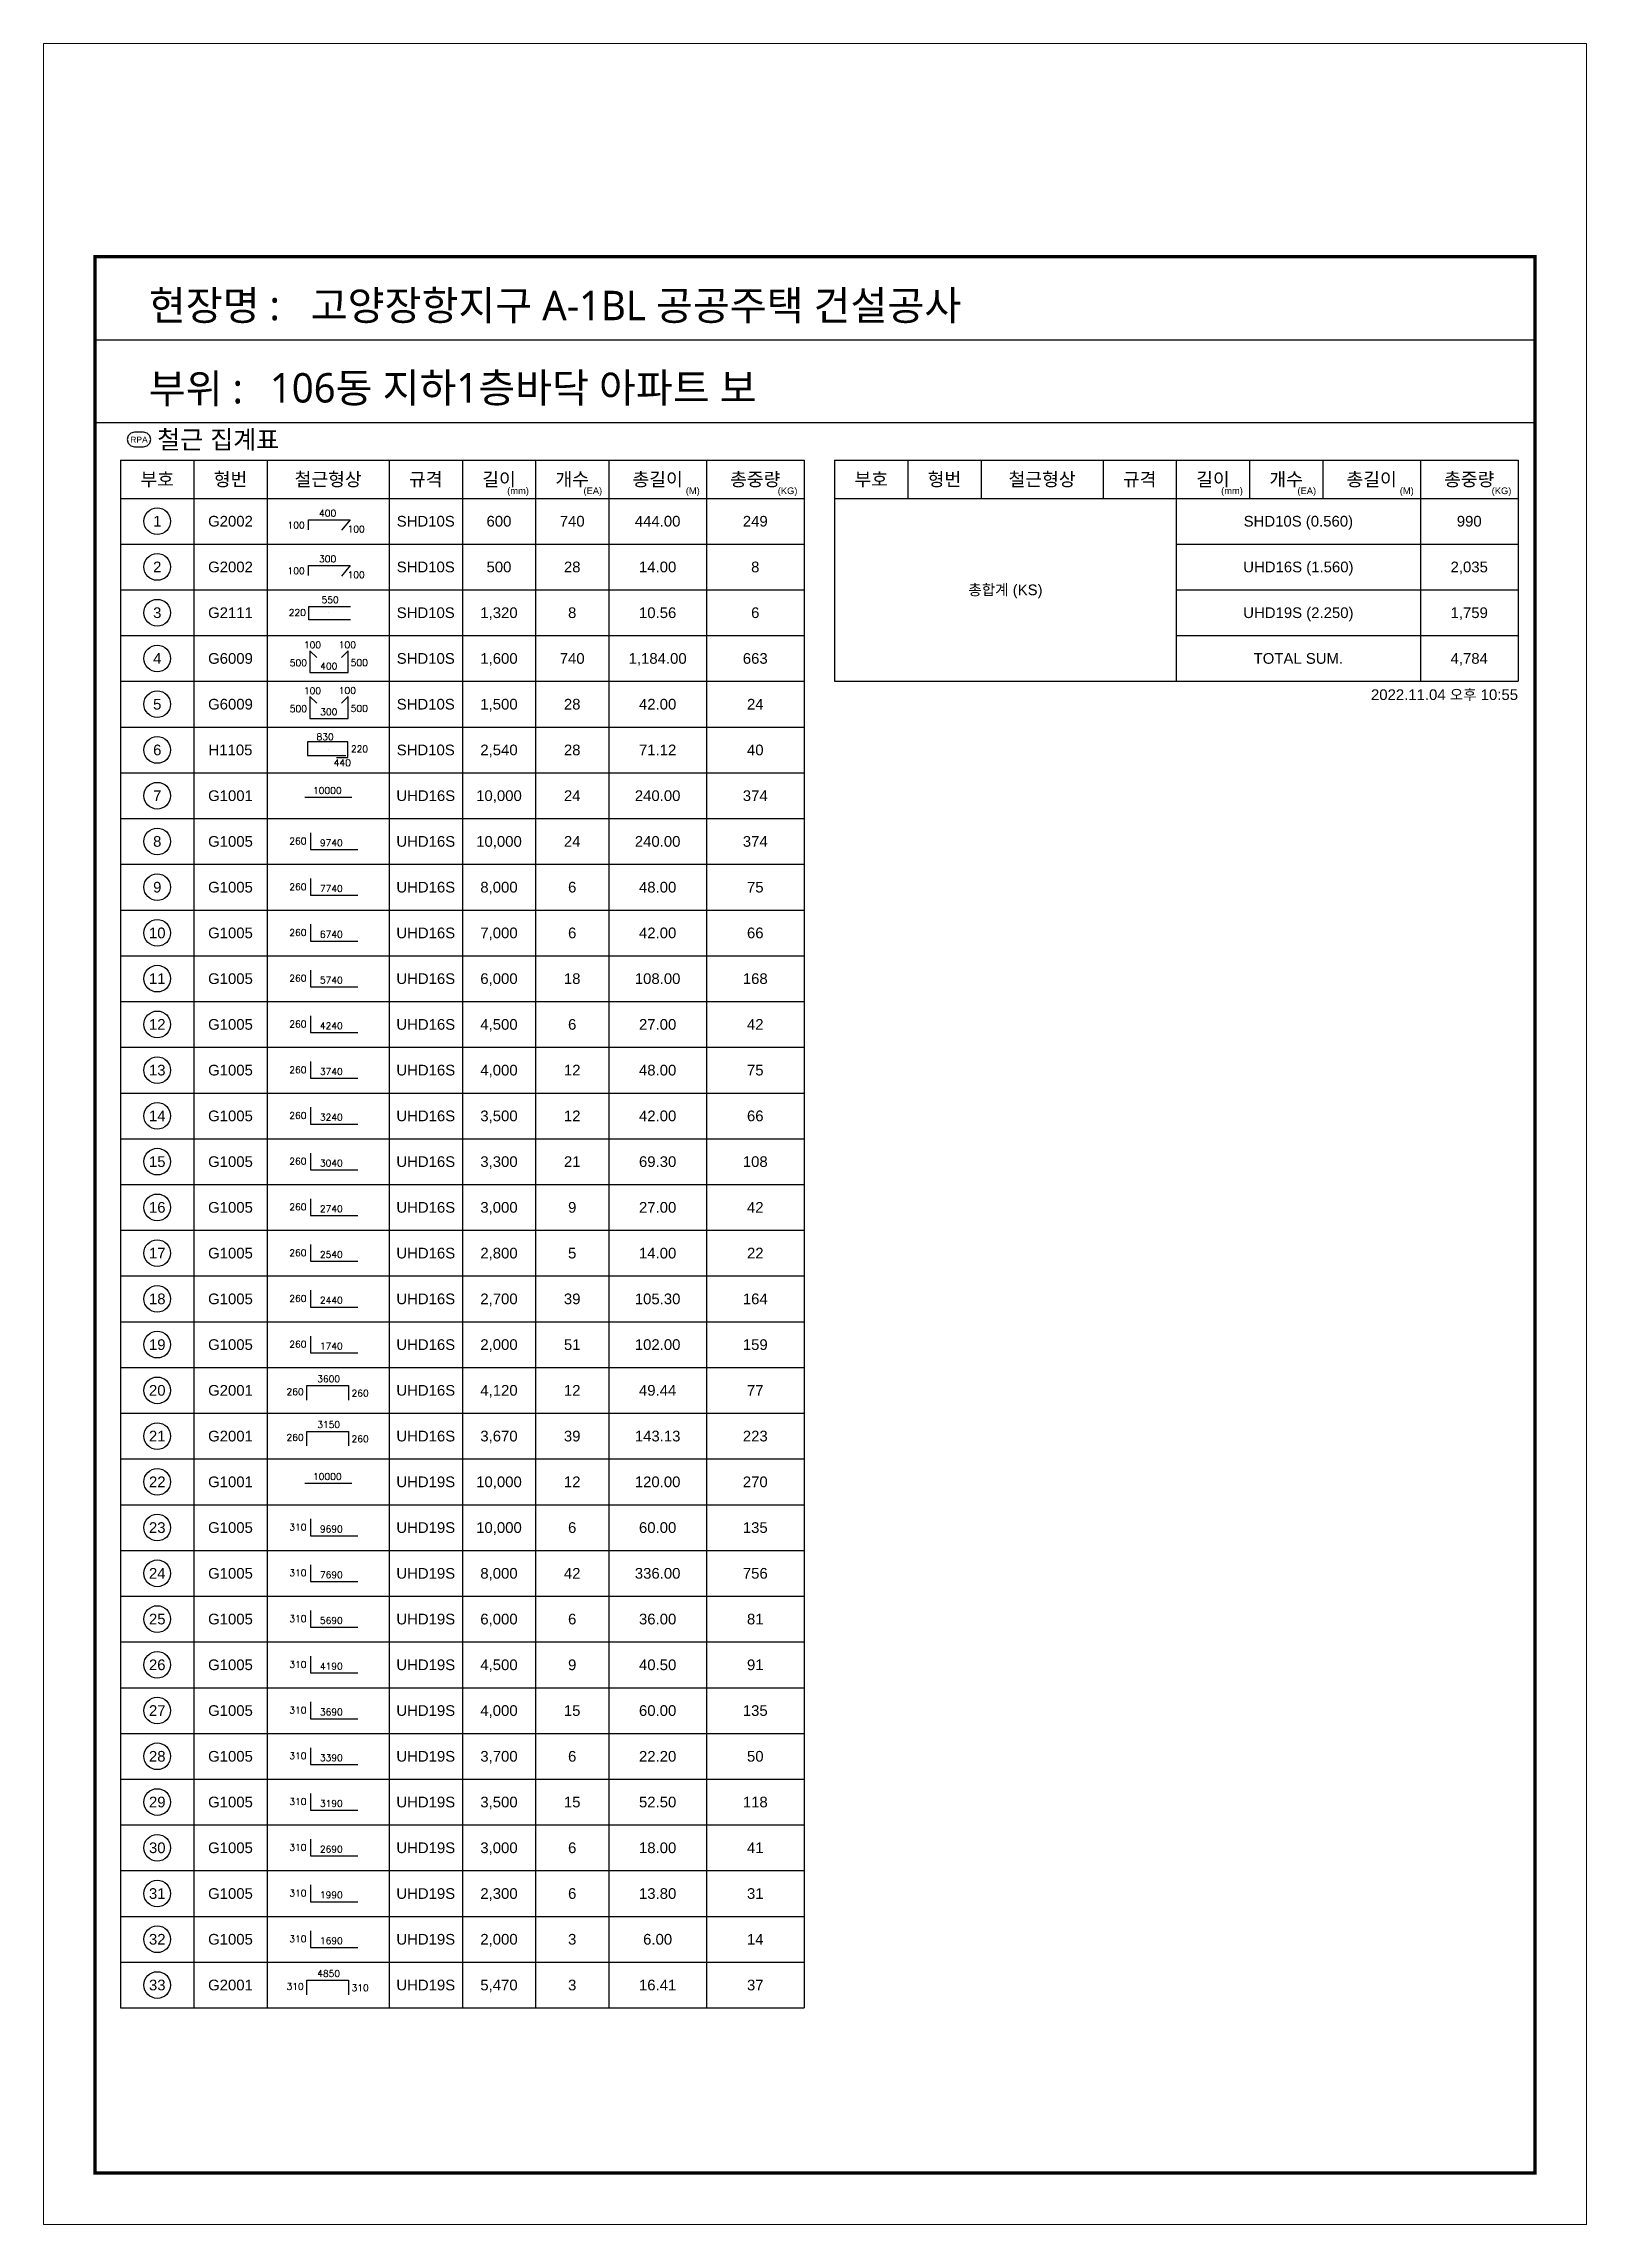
# Model space of a CAD drawing. Header units: millimetres. Extents: x 350420 to 672135, y -312840 to -44390.
# Drawn here: x 655805 to 672135, y -131783 to -108688 of the extents above; entities that cross this region are included whole.
import ezdxf
from ezdxf.enums import TextEntityAlignment as Align

# ---------------------------------------------------------------- set-up
doc = ezdxf.new("R2010")
doc.units = ezdxf.units.MM
doc.header["$LTSCALE"] = 65
for name, color, linetype in [('AMAC-TITLE', 7, 'Continuous'), ('FORM-L', 7, 'Continuous'), ('RP_DIM', 7, 'Continuous'), ('RP_TAG', 7, 'Continuous'), ('SHOPLINE', 7, 'Continuous'), ('XDIM', 7, 'Continuous')]:
    doc.layers.add(name, color=color, linetype=linetype)
doc.layers.add('TEXT', color=3, linetype='Continuous', lineweight=9)
doc.styles.add('RPWK1', font='arial.ttf', dxfattribs={"bigfont": 'whgtxt.shx'})
doc.styles.add('RPWK2', font='romans.shx', dxfattribs={"bigfont": 'whgtxt.shx'})
doc.styles.add('XRebar2', font='Romans.shx')
doc.styles.add('돋움', font='malgun.ttf')

msp = doc.modelspace()

# ---------------------------------------------------------------- texts
at = {"layer": 'AMAC-TITLE', "color": 2, "linetype": 'Continuous', "style": '돋움'}
msp.add_text('106동 지하1층바닥 아파트 보', height=311.415, dxfattribs=at).set_placement((658199.6, -112489))
at = {"layer": 'RP_DIM', "color": 7, "linetype": 'Continuous', "ltscale": 100, "style": 'RPWK1'}
for s, height, p in [('RPA', 64.59, (656813.8, -112882)), ('부호', 141.29, (657007.5, -113301.8)), ('형번', 141.29, (657782.6, -113301.8)), ('철근형상', 141.29, (658816.1, -113301.8)), ('규격', 141.29, (659849.6, -113301.8)), ('길이', 141.29, (660624.7, -113301.8)), ('개수', 141.29, (661399.7, -113301.8)), ('총길이', 141.29, (662304, -113301.8)), ('총중량', 141.29, (663337.5, -113301.8)), ('부호', 141.29, (664564.7, -113301.8)), ('형번', 141.29, (665339.8, -113301.8)), ('철근형상', 141.29, (666373.3, -113301.8)), ('규격', 141.29, (667406.7, -113301.8)), ('길이', 141.29, (668181.8, -113301.8)), ('개수', 141.29, (668956.9, -113301.8)), ('총길이', 141.29, (669861.2, -113301.8)), ('총중량', 141.29, (670894.6, -113301.8)), ('1', 113, (657007.5, -113745.9)), ('G2002', 113.03, (657782.6, -113745.9)), ('SHD10S', 113.03, (659849.6, -113745.9)), ('600', 113.03, (660624.7, -113745.9)), ('740', 113.03, (661399.7, -113745.9)), ('444.00', 113.03, (662304, -113745.9)), ('249', 113.03, (663337.5, -113745.9)), ('SHD10S (0.560)', 113.034, (669086.1, -113745.9)), ('990', 113.03, (670894.6, -113745.9)), ('2', 113, (657007.5, -114230.3)), ('G2002', 113.03, (657782.6, -114230.3)), ('SHD10S', 113.03, (659849.6, -114230.3)), ('500', 113.03, (660624.7, -114230.3)), ('28', 113.03, (661399.7, -114230.3)), ('14.00', 113.03, (662304, -114230.3)), ('8', 113, (663337.5, -114230.3)), ('UHD16S (1.560)', 113.034, (669086.1, -114230.3)), ('2,035', 113.03, (670894.6, -114230.3)), ('총합계 (KS)', 113.03, (665985.7, -114472.6)), ('3', 113, (657007.5, -114714.8)), ('G2111', 113.03, (657782.6, -114714.8)), ('SHD10S', 113.03, (659849.6, -114714.8)), ('1,320', 113.03, (660624.7, -114714.8)), ('8', 113, (661399.7, -114714.8)), ('10.56', 113.03, (662304, -114714.8)), ('6', 113, (663337.5, -114714.8)), ('UHD19S (2.250)', 113.034, (669086.1, -114714.8)), ('1,759', 113.03, (670894.6, -114714.8)), ('4', 113, (657007.5, -115199.2)), ('G6009', 113.03, (657782.6, -115199.2)), ('SHD10S', 113.03, (659849.6, -115199.2)), ('1,600', 113.03, (660624.7, -115199.2)), ('740', 113.03, (661399.7, -115199.2)), ('1,184.00', 113.03, (662304, -115199.2)), ('663', 113.03, (663337.5, -115199.2)), ('TOTAL SUM.', 113.03, (669086.1, -115199.2)), ('4,784', 113.03, (670894.6, -115199.2)), ('5', 113, (657007.5, -115683.6)), ('G6009', 113.03, (657782.6, -115683.6)), ('SHD10S', 113.03, (659849.6, -115683.6)), ('1,500', 113.03, (660624.7, -115683.6)), ('28', 113.03, (661399.7, -115683.6)), ('42.00', 113.03, (662304, -115683.6)), ('24', 113.03, (663337.5, -115683.6)), ('6', 113, (657007.5, -116168.1)), ('H1105', 113.03, (657782.6, -116168.1)), ('SHD10S', 113.03, (659849.6, -116168.1)), ('2,540', 113.03, (660624.7, -116168.1)), ('28', 113.03, (661399.7, -116168.1)), ('71.12', 113.03, (662304, -116168.1)), ('40', 113.03, (663337.5, -116168.1)), ('7', 113, (657007.5, -116652.5)), ('G1001', 113.03, (657782.6, -116652.5)), ('UHD16S', 113.03, (659849.6, -116652.5)), ('10,000', 113.03, (660624.7, -116652.5)), ('24', 113.03, (661399.7, -116652.5)), ('240.00', 113.03, (662304, -116652.5)), ('374', 113.03, (663337.5, -116652.5)), ('8', 113, (657007.5, -117136.9)), ('G1005', 113.03, (657782.6, -117136.9)), ('UHD16S', 113.03, (659849.6, -117136.9)), ('10,000', 113.03, (660624.7, -117136.9)), ('24', 113.03, (661399.7, -117136.9)), ('240.00', 113.03, (662304, -117136.9)), ('374', 113.03, (663337.5, -117136.9)), ('9', 113, (657007.5, -117621.4)), ('G1005', 113.03, (657782.6, -117621.4)), ('UHD16S', 113.03, (659849.6, -117621.4)), ('8,000', 113.03, (660624.7, -117621.4)), ('6', 113, (661399.7, -117621.4)), ('48.00', 113.03, (662304, -117621.4)), ('75', 113.03, (663337.5, -117621.4)), ('10', 113.03, (657007.5, -118105.8)), ('G1005', 113.03, (657782.6, -118105.8)), ('UHD16S', 113.03, (659849.6, -118105.8)), ('7,000', 113.03, (660624.7, -118105.8)), ('6', 113, (661399.7, -118105.8)), ('42.00', 113.03, (662304, -118105.8)), ('66', 113.03, (663337.5, -118105.8)), ('11', 113.03, (657007.5, -118590.2)), ('G1005', 113.03, (657782.6, -118590.2)), ('UHD16S', 113.03, (659849.6, -118590.2)), ('6,000', 113.03, (660624.7, -118590.2)), ('18', 113.03, (661399.7, -118590.2)), ('108.00', 113.03, (662304, -118590.2)), ('168', 113.03, (663337.5, -118590.2)), ('12', 113.03, (657007.5, -119074.7)), ('G1005', 113.03, (657782.6, -119074.7)), ('UHD16S', 113.03, (659849.6, -119074.7)), ('4,500', 113.03, (660624.7, -119074.7)), ('6', 113, (661399.7, -119074.7)), ('27.00', 113.03, (662304, -119074.7)), ('42', 113.03, (663337.5, -119074.7)), ('13', 113.03, (657007.5, -119559.1)), ('G1005', 113.03, (657782.6, -119559.1)), ('UHD16S', 113.03, (659849.6, -119559.1)), ('4,000', 113.03, (660624.7, -119559.1)), ('12', 113.03, (661399.7, -119559.1)), ('48.00', 113.03, (662304, -119559.1)), ('75', 113.03, (663337.5, -119559.1)), ('14', 113.03, (657007.5, -120043.5)), ('G1005', 113.03, (657782.6, -120043.5)), ('UHD16S', 113.03, (659849.6, -120043.5)), ('3,500', 113.03, (660624.7, -120043.5)), ('12', 113.03, (661399.7, -120043.5)), ('42.00', 113.03, (662304, -120043.5)), ('66', 113.03, (663337.5, -120043.5)), ('15', 113.03, (657007.5, -120528)), ('G1005', 113.03, (657782.6, -120528)), ('UHD16S', 113.03, (659849.6, -120528)), ('3,300', 113.03, (660624.7, -120528)), ('21', 113.03, (661399.7, -120528)), ('69.30', 113.03, (662304, -120528)), ('108', 113.03, (663337.5, -120528)), ('16', 113.03, (657007.5, -121012.4)), ('G1005', 113.03, (657782.6, -121012.4)), ('UHD16S', 113.03, (659849.6, -121012.4)), ('3,000', 113.03, (660624.7, -121012.4)), ('9', 113, (661399.7, -121012.4)), ('27.00', 113.03, (662304, -121012.4)), ('42', 113.03, (663337.5, -121012.4)), ('17', 113.03, (657007.5, -121496.8)), ('G1005', 113.03, (657782.6, -121496.8)), ('UHD16S', 113.03, (659849.6, -121496.8)), ('2,800', 113.03, (660624.7, -121496.8)), ('5', 113, (661399.7, -121496.8)), ('14.00', 113.03, (662304, -121496.8)), ('22', 113.03, (663337.5, -121496.8)), ('18', 113.03, (657007.5, -121981.3)), ('G1005', 113.03, (657782.6, -121981.3)), ('UHD16S', 113.03, (659849.6, -121981.3)), ('2,700', 113.03, (660624.7, -121981.3)), ('39', 113.03, (661399.7, -121981.3)), ('105.30', 113.03, (662304, -121981.3)), ('164', 113.03, (663337.5, -121981.3)), ('19', 113.03, (657007.5, -122465.7)), ('G1005', 113.03, (657782.6, -122465.7)), ('UHD16S', 113.03, (659849.6, -122465.7)), ('2,000', 113.03, (660624.7, -122465.7)), ('51', 113.03, (661399.7, -122465.7)), ('102.00', 113.03, (662304, -122465.7)), ('159', 113.03, (663337.5, -122465.7)), ('20', 113.03, (657007.5, -122950.1)), ('G2001', 113.03, (657782.6, -122950.1)), ('UHD16S', 113.03, (659849.6, -122950.1)), ('4,120', 113.03, (660624.7, -122950.1)), ('12', 113.03, (661399.7, -122950.1)), ('49.44', 113.03, (662304, -122950.1)), ('77', 113.03, (663337.5, -122950.1)), ('21', 113.03, (657007.5, -123434.6)), ('G2001', 113.03, (657782.6, -123434.6)), ('UHD16S', 113.03, (659849.6, -123434.6)), ('3,670', 113.03, (660624.7, -123434.6)), ('39', 113.03, (661399.7, -123434.6)), ('143.13', 113.03, (662304, -123434.6)), ('223', 113.03, (663337.5, -123434.6)), ('22', 113.03, (657007.5, -123919)), ('G1001', 113.03, (657782.6, -123919)), ('UHD19S', 113.03, (659849.6, -123919)), ('10,000', 113.03, (660624.7, -123919)), ('12', 113.03, (661399.7, -123919)), ('120.00', 113.03, (662304, -123919)), ('270', 113.03, (663337.5, -123919)), ('23', 113.03, (657007.5, -124403.4)), ('G1005', 113.03, (657782.6, -124403.4)), ('UHD19S', 113.03, (659849.6, -124403.4)), ('10,000', 113.03, (660624.7, -124403.4)), ('6', 113, (661399.7, -124403.4)), ('60.00', 113.03, (662304, -124403.4)), ('135', 113.03, (663337.5, -124403.4)), ('24', 113.03, (657007.5, -124887.9)), ('G1005', 113.03, (657782.6, -124887.9)), ('UHD19S', 113.03, (659849.6, -124887.9)), ('8,000', 113.03, (660624.7, -124887.9)), ('42', 113.03, (661399.7, -124887.9)), ('336.00', 113.03, (662304, -124887.9)), ('756', 113.03, (663337.5, -124887.9)), ('25', 113.03, (657007.5, -125372.3)), ('G1005', 113.03, (657782.6, -125372.3)), ('UHD19S', 113.03, (659849.6, -125372.3)), ('6,000', 113.03, (660624.7, -125372.3)), ('6', 113, (661399.7, -125372.3)), ('36.00', 113.03, (662304, -125372.3)), ('81', 113.03, (663337.5, -125372.3)), ('26', 113.03, (657007.5, -125856.7)), ('G1005', 113.03, (657782.6, -125856.7)), ('UHD19S', 113.03, (659849.6, -125856.7)), ('4,500', 113.03, (660624.7, -125856.7)), ('9', 113, (661399.7, -125856.7)), ('40.50', 113.03, (662304, -125856.7)), ('91', 113.03, (663337.5, -125856.7)), ('27', 113.03, (657007.5, -126341.2)), ('G1005', 113.03, (657782.6, -126341.2)), ('UHD19S', 113.03, (659849.6, -126341.2)), ('4,000', 113.03, (660624.7, -126341.2)), ('15', 113.03, (661399.7, -126341.2)), ('60.00', 113.03, (662304, -126341.2)), ('135', 113.03, (663337.5, -126341.2)), ('28', 113.03, (657007.5, -126825.6)), ('G1005', 113.03, (657782.6, -126825.6)), ('UHD19S', 113.03, (659849.6, -126825.6)), ('3,700', 113.03, (660624.7, -126825.6)), ('6', 113, (661399.7, -126825.6)), ('22.20', 113.03, (662304, -126825.6)), ('50', 113.03, (663337.5, -126825.6)), ('29', 113.03, (657007.5, -127310)), ('G1005', 113.03, (657782.6, -127310)), ('UHD19S', 113.03, (659849.6, -127310)), ('3,500', 113.03, (660624.7, -127310)), ('52.50', 113.03, (662304, -127310)), ('118', 113.03, (663337.5, -127310)), ('15', 113.03, (661399.7, -127310)), ('30', 113.03, (657007.5, -127794.5)), ('G1005', 113.03, (657782.6, -127794.5)), ('UHD19S', 113.03, (659849.6, -127794.5)), ('3,000', 113.03, (660624.7, -127794.5)), ('6', 113, (661399.7, -127794.5)), ('18.00', 113.03, (662304, -127794.5)), ('41', 113.03, (663337.5, -127794.5)), ('31', 113.03, (657007.5, -128278.9)), ('G1005', 113.03, (657782.6, -128278.9)), ('UHD19S', 113.03, (659849.6, -128278.9)), ('2,300', 113.03, (660624.7, -128278.9)), ('6', 113, (661399.7, -128278.9)), ('13.80', 113.03, (662304, -128278.9)), ('31', 113.03, (663337.5, -128278.9)), ('32', 113.03, (657007.5, -128763.3)), ('G1005', 113.03, (657782.6, -128763.3)), ('UHD19S', 113.03, (659849.6, -128763.3)), ('2,000', 113.03, (660624.7, -128763.3)), ('3', 113, (661399.7, -128763.3)), ('6.00', 113.03, (662304, -128763.3)), ('14', 113.03, (663337.5, -128763.3)), ('33', 113.03, (657007.5, -129247.8)), ('G2001', 113.03, (657782.6, -129247.8)), ('UHD19S', 113.03, (659849.6, -129247.8)), ('5,470', 113.03, (660624.7, -129247.8)), ('3', 113, (661399.7, -129247.8)), ('16.41', 113.03, (662304, -129247.8)), ('37', 113.03, (663337.5, -129247.8))]:
    msp.add_text(s, height=height, dxfattribs=at).set_placement(p, align=Align.MIDDLE_CENTER)
msp.add_text('철근 집계표', height=193.77, dxfattribs=at).set_placement((657007.5, -112882), align=Align.MIDDLE_LEFT)
for s, p in [('(mm)', (660941.6, -113480.1)), ('(EA)', (661716.6, -113480.1)), ('(M)', (662750.1, -113480.1)), ('(KG)', (663783.6, -113480.1)), ('(mm)', (668498.7, -113480.1)), ('(EA)', (669273.8, -113480.1)), ('(M)', (670307.3, -113480.1)), ('(KG)', (671340.7, -113480.1))]:
    msp.add_text(s, height=70.65, dxfattribs=at).set_placement(p, align=Align.BOTTOM_RIGHT)
msp.add_text('2022.11.04 오후 10:55', height=113.034, dxfattribs=at).set_placement((671411.4, -115526.2), align=Align.TOP_RIGHT)

# ---------------------------------------------------------------- blocks, each defined once
blk = doc.blocks.new('zsdfhetshts')
blk.add_lwpolyline([(0, 0), (15120, 0), (15120, 21384), (0, 21384)], close=True)
at = {"layer": 'FORM-L', "const_width": 32.6}
blk.add_lwpolyline([(504, 504), (14616, 504), (14616, 19296), (504, 19296)], close=True, dxfattribs=at)
at = {"layer": 'SHOPLINE'}
blk.add_line((504, 18480), (14625, 18480), dxfattribs=at)
blk.add_lwpolyline([(504, 19296), (14616, 19296), (14616, 17664), (504, 17664)], close=True, dxfattribs=at)
at = {"layer": 'AMAC-TITLE', "color": 3, "linetype": 'Continuous', "style": '돋움'}
for s, height, p in [('현장명 :', 288.3, (1031, 18672)), ('고양장항지구 A-1BL 공공주택 건설공사', 288.35, (2618, 18672)), ('부위 :', 288.3, (1031, 17857))]:
    blk.add_text(s, height=height, dxfattribs=at).set_placement(p)
blk = doc.blocks.new('DHS_G2002')
at = {"layer": 'XDIM', "color": 1, "linetype": 'Continuous', "ltscale": 2.36367e-317}
blk.add_lwpolyline([(-645, -285), (-645, 48), (720, 48), (438, -297)], dxfattribs=at)
at = {"layer": 'XDIM', "color": 3, "linetype": 'Continuous', "ltscale": 2.36367e-317, "style": 'XRebar2'}
blk.add_attdef('B', text='', height=219, dxfattribs=at).set_placement((-15, 87), align=Align.BOTTOM_CENTER)
blk.add_attdef('A', text='', height=219, dxfattribs=at).set_placement((-768, -129), align=Align.MIDDLE_RIGHT)
blk.add_attdef('C', text='', height=219, dxfattribs=at).set_placement((636, -147), align=Align.TOP_LEFT)
blk = doc.blocks.new('DHS_G2111')
at = {"layer": 'RP_TAG', "color": 0, "linetype": 'Continuous', "ltscale": 100}
blk.add_lwpolyline([(738.2862, -230.0696), (-633.6138, -230.0696), (-633.6138, 208.2304), (738.2862, 208.2304)], dxfattribs=at)
at = {"layer": 'RP_TAG', "color": 0, "linetype": 'Continuous', "ltscale": 100, "style": 'RPWK2'}
for tag, height, p in [('B', 218.75, (-728.1138, 3.0304)), ('C', 0.1, (0, 0))]:
    blk.add_attdef(tag, text='', height=height, dxfattribs=at).set_placement(p, align=Align.MIDDLE_RIGHT)
blk.add_attdef('A', text='', height=218.75, dxfattribs=at).set_placement((65.9862, 245.4304), align=Align.BOTTOM_CENTER)
blk = doc.blocks.new('DHS_G6009')
at = {"layer": 'XDIM', "color": 1, "linetype": 'Continuous', "ltscale": 1.74847e-317}
blk.add_lwpolyline([(-369, 30), (-594, 249), (-594, -465), (660, -465), (660, 249), (438, 30)], dxfattribs=at)
at = {"layer": 'XDIM', "color": 3, "linetype": 'Continuous', "ltscale": 1.74847e-317, "style": 'XRebar2'}
for tag, p in [('A', (-513, 267)), ('E', (630, 273)), ('C', (21, -426))]:
    blk.add_attdef(tag, text='', height=219, dxfattribs=at).set_placement(p, align=Align.BOTTOM_CENTER)
blk.add_attdef('B', text='', height=219, dxfattribs=at).set_placement((-693, -147), align=Align.MIDDLE_RIGHT)
blk.add_attdef('D', text='', height=219, dxfattribs=at).set_placement((741, -138), align=Align.MIDDLE_LEFT)
blk = doc.blocks.new('DHS_H1105')
at = {"layer": 'XDIM', "color": 1, "linetype": 'Continuous', "ltscale": 2.84936e-317}
blk.add_lwpolyline([(270, -246), (642, -246), (642, 264), (-672, 264), (-672, -183), (585, -183)], dxfattribs=at)
at = {"layer": 'XDIM', "color": 3, "linetype": 'Continuous', "ltscale": 2.84936e-317, "style": 'XRebar2'}
for tag, height, p in [('C', 219, (-99, 255)), ('D', 0.1, (0, 0)), ('E', 0.1, (0, 0)), ('A', 219, (465, -594))]:
    blk.add_attdef(tag, text='', height=height, dxfattribs=at).set_placement(p, align=Align.BOTTOM_CENTER)
blk.add_attdef('B', text='', height=219, dxfattribs=at).set_placement((747, -144), align=Align.BOTTOM_LEFT)
blk = doc.blocks.new('DHS_G1001')
at = {"layer": 'XDIM', "color": 1, "linetype": 'Continuous', "ltscale": 2.91412e-318}
blk.add_lwpolyline([(-768, -45), (780, -45)], dxfattribs=at)
at = {"layer": 'XDIM', "color": 3, "linetype": 'Continuous', "ltscale": 2.91412e-318, "style": 'XRebar2'}
blk.add_attdef('A', text='', height=219, dxfattribs=at).set_placement((-27, -3), align=Align.BOTTOM_CENTER)
blk = doc.blocks.new('DHS_G1005')
at = {"layer": 'XDIM', "color": 1, "linetype": 'Continuous', "ltscale": 1.74847e-317}
blk.add_lwpolyline([(-573, 282), (-573, -267), (975, -267)], dxfattribs=at)
at = {"layer": 'XDIM', "color": 3, "linetype": 'Continuous', "ltscale": 1.74847e-317, "style": 'XRebar2'}
blk.add_attdef('A', text='', height=219, dxfattribs=at).set_placement((-708, -162), align=Align.BOTTOM_RIGHT)
blk.add_attdef('B', text='', height=219, dxfattribs=at).set_placement((105, -222), align=Align.BOTTOM_CENTER)
blk = doc.blocks.new('DHS_G2001')
at = {"layer": 'XDIM', "color": 1, "linetype": 'Continuous', "ltscale": 1.74847e-317}
blk.add_lwpolyline([(-699, -318), (-699, 156), (672, 156), (672, -318)], dxfattribs=at)
at = {"layer": 'XDIM', "color": 3, "linetype": 'Continuous', "ltscale": 1.74847e-317, "style": 'XRebar2'}
blk.add_attdef('A', text='', height=219, dxfattribs=at).set_placement((-801, -45), align=Align.MIDDLE_RIGHT)
blk.add_attdef('B', text='', height=219, dxfattribs=at).set_placement((18, 201), align=Align.BOTTOM_CENTER)
blk.add_attdef('C', text='', height=219, dxfattribs=at).set_placement((768, -93), align=Align.MIDDLE_LEFT)

# ---------------------------------------------------------------- linework, layer by layer
at = {"layer": 'RP_DIM', "color": 253, "linetype": 'Continuous', "ltscale": 100}
for p, q in [((656813.8, -112882), (656814.7, -112882)), ((656813.8, -112882), (656814.7, -112882)), ((656813.8, -112882), (656814.7, -112882)), ((656813.8, -112882), (656814.7, -112882)), ((656620, -113100), (663854.2, -113100)), ((656620, -113100), (656620, -129490)), ((657395.1, -113100), (657395.1, -113503.7)), ((658170.2, -113100), (658170.2, -113503.7)), ((659462, -113100), (659462, -113503.7)), ((660237.1, -113100), (660237.1, -113503.7)), ((661012.2, -113100), (661012.2, -113503.7)), ((661787.3, -113100), (661787.3, -113503.7)), ((662820.7, -113100), (662820.7, -113503.7)), ((663854.2, -113100), (663854.2, -113503.7)), ((663854.2, -113100), (663854.2, -129490)), ((664177.2, -113100), (671411.4, -113100)), ((664177.2, -113100), (664177.2, -115441.4)), ((664952.3, -113100), (664952.3, -113503.7)), ((665727.3, -113100), (665727.3, -113503.7)), ((667019.2, -113100), (667019.2, -113503.7)), ((667794.3, -113100), (667794.3, -113503.7)), ((668569.4, -113100), (668569.4, -113503.7)), ((669344.5, -113100), (669344.5, -113503.7)), ((670377.9, -113100), (670377.9, -113503.7)), ((671411.4, -113100), (671411.4, -113503.7)), ((671411.4, -113100), (671411.4, -115441.4)), ((656620, -113503.7), (663854.2, -113503.7)), ((657395.1, -113503.7), (657395.1, -129490)), ((658170.2, -113503.7), (658170.2, -129490)), ((659462, -113503.7), (659462, -129490)), ((660237.1, -113503.7), (660237.1, -129490)), ((661012.2, -113503.7), (661012.2, -129490)), ((661787.3, -113503.7), (661787.3, -129490)), ((662820.7, -113503.7), (662820.7, -129490)), ((664177.2, -113503.7), (671411.4, -113503.7)), ((667794.3, -113503.7), (667794.3, -115441.4)), ((670377.9, -113503.7), (670377.9, -115441.4)), ((656620, -113988.1), (663854.2, -113988.1)), ((667794.3, -113988.1), (671411.4, -113988.1)), ((656620, -114472.6), (663854.2, -114472.6)), ((667794.3, -114472.6), (671411.4, -114472.6)), ((656620, -114957), (663854.2, -114957)), ((667794.3, -114957), (671411.4, -114957)), ((656620, -115441.4), (663854.2, -115441.4)), ((664177.2, -115441.4), (671411.4, -115441.4)), ((656620, -115925.9), (663854.2, -115925.9)), ((656620, -116410.3), (663854.2, -116410.3)), ((656620, -116894.7), (663854.2, -116894.7)), ((656620, -117379.2), (663854.2, -117379.2)), ((656620, -117863.6), (663854.2, -117863.6)), ((656620, -118348), (663854.2, -118348)), ((656620, -118832.5), (663854.2, -118832.5)), ((656620, -119316.9), (663854.2, -119316.9)), ((656620, -119801.3), (663854.2, -119801.3)), ((656620, -120285.8), (663854.2, -120285.8)), ((656620, -120770.2), (663854.2, -120770.2)), ((656620, -121254.6), (663854.2, -121254.6)), ((656620, -121739.1), (663854.2, -121739.1)), ((656620, -122223.5), (663854.2, -122223.5)), ((656620, -122707.9), (663854.2, -122707.9)), ((656620, -123192.4), (663854.2, -123192.4)), ((656620, -123676.8), (663854.2, -123676.8)), ((656620, -124161.2), (663854.2, -124161.2)), ((656620, -124645.7), (663854.2, -124645.7)), ((656620, -125130.1), (663854.2, -125130.1)), ((656620, -125614.5), (663854.2, -125614.5)), ((656620, -126099), (663854.2, -126099)), ((656620, -126583.4), (663854.2, -126583.4)), ((656620, -127067.8), (663854.2, -127067.8)), ((656620, -127552.3), (663854.2, -127552.3)), ((656620, -128036.7), (663854.2, -128036.7)), ((656620, -128521.1), (663854.2, -128521.1)), ((656620, -129005.6), (663854.2, -129005.6)), ((656620, -129490), (663854.2, -129490))]:
    msp.add_line(p, q, dxfattribs=at)
at = {"layer": 'RP_DIM', "color": 7, "linetype": 'Continuous', "ltscale": 100}
msp.add_lwpolyline([(656765.3, -112959.5), (656862.2, -112959.5), (656901, -112949.1), (656929.3, -112920.8), (656939.7, -112882), (656929.3, -112843.3), (656901, -112814.9), (656862.2, -112804.5), (656765.3, -112804.5), (656726.6, -112814.9), (656698.2, -112843.3), (656687.8, -112882), (656698.2, -112920.8), (656726.6, -112949.1), (656765.3, -112959.5)], dxfattribs=at)
for centre in [(657007.5, -113745.9), (657007.5, -114230.3), (657007.5, -114714.8), (657007.5, -115199.2), (657007.5, -115683.6), (657007.5, -116168.1), (657007.5, -116652.5), (657007.5, -117136.9), (657007.5, -117621.4), (657007.5, -118105.8), (657007.5, -118590.2), (657007.5, -119074.7), (657007.5, -119559.1), (657007.5, -120043.5), (657007.5, -120528), (657007.5, -121012.4), (657007.5, -121496.8), (657007.5, -121981.3), (657007.5, -122465.7), (657007.5, -122950.1), (657007.5, -123434.6), (657007.5, -123919), (657007.5, -124403.4), (657007.5, -124887.9), (657007.5, -125372.3), (657007.5, -125856.7), (657007.5, -126341.2), (657007.5, -126825.6), (657007.5, -127310), (657007.5, -127794.5), (657007.5, -128278.9), (657007.5, -128763.3), (657007.5, -129247.8)]:
    msp.add_circle(centre, 141.3, dxfattribs=at)
at = {"layer": 'RP_DIM', "color": 253, "linetype": 'Continuous', "ltscale": 100}
for points in [[(656620, -113100), (656620.1, -113100), (656620, -113100)], [(664177.2, -113100), (664177.3, -113100), (664177.2, -113100)]]:
    msp.add_solid(points, dxfattribs=at)

# ---------------------------------------------------------------- block references
at = {"layer": 'RP_DIM', "color": 7, "linetype": 'Continuous', "ltscale": 100, "xscale": 0.322956, "yscale": 0.322956, "zscale": 0.322956}
for name, p, values in [('DHS_G2002', (658816.1, -113745.9), {'A': '100', 'B': '400', 'C': '100'}), ('DHS_G2002', (658816.1, -114230.3), {'A': '100', 'B': '300', 'C': '100'}), ('DHS_G2111', (658816.1, -114714.8), {'A': '550', 'B': '220', 'C': '550'}), ('DHS_G6009', (658816.1, -115199.2), {'A': '100', 'B': '500', 'C': '400', 'D': '500', 'E': '100'}), ('DHS_G6009', (658816.1, -115683.6), {'A': '100', 'B': '500', 'C': '300', 'D': '500', 'E': '100'}), ('DHS_H1105', (658816.1, -116168.1), {'A': '440', 'B': '220', 'C': '830', 'D': '220', 'E': '830'}), ('DHS_G1001', (658816.1, -116652.5), {'A': '10000'}), ('DHS_G1005', (658816.1, -117136.9), {'A': '260', 'B': '9740'}), ('DHS_G1005', (658816.1, -117621.4), {'A': '260', 'B': '7740'}), ('DHS_G1005', (658816.1, -118105.8), {'A': '260', 'B': '6740'}), ('DHS_G1005', (658816.1, -118590.2), {'A': '260', 'B': '5740'}), ('DHS_G1005', (658816.1, -119074.7), {'A': '260', 'B': '4240'}), ('DHS_G1005', (658816.1, -119559.1), {'A': '260', 'B': '3740'}), ('DHS_G1005', (658816.1, -120043.5), {'A': '260', 'B': '3240'}), ('DHS_G1005', (658816.1, -120528), {'A': '260', 'B': '3040'}), ('DHS_G1005', (658816.1, -121012.4), {'A': '260', 'B': '2740'}), ('DHS_G1005', (658816.1, -121496.8), {'A': '260', 'B': '2540'}), ('DHS_G1005', (658816.1, -121981.3), {'A': '260', 'B': '2440'}), ('DHS_G1005', (658816.1, -122465.7), {'A': '260', 'B': '1740'}), ('DHS_G2001', (658816.1, -122950.1), {'A': '260', 'B': '3600', 'C': '260'}), ('DHS_G2001', (658816.1, -123434.6), {'A': '260', 'B': '3150', 'C': '260'}), ('DHS_G1001', (658816.1, -123919), {'A': '10000'}), ('DHS_G1005', (658816.1, -124403.4), {'A': '310', 'B': '9690'}), ('DHS_G1005', (658816.1, -124887.9), {'A': '310', 'B': '7690'}), ('DHS_G1005', (658816.1, -125372.3), {'A': '310', 'B': '5690'}), ('DHS_G1005', (658816.1, -125856.7), {'A': '310', 'B': '4190'}), ('DHS_G1005', (658816.1, -126341.2), {'A': '310', 'B': '3690'}), ('DHS_G1005', (658816.1, -126825.6), {'A': '310', 'B': '3390'}), ('DHS_G1005', (658816.1, -127310), {'A': '310', 'B': '3190'}), ('DHS_G1005', (658816.1, -127794.5), {'A': '310', 'B': '2690'}), ('DHS_G1005', (658816.1, -128278.9), {'A': '310', 'B': '1990'}), ('DHS_G1005', (658816.1, -128763.3), {'A': '310', 'B': '1690'}), ('DHS_G2001', (658816.1, -129247.8), {'A': '310', 'B': '4850', 'C': '310'})]:
    msp.add_blockref(name, p, dxfattribs=at).add_auto_attribs(values)
at = {"layer": 'TEXT', "color": 4, "xscale": 1.08, "yscale": 1.08, "zscale": 1.08}
msp.add_blockref('zsdfhetshts', (655804.9, -131782.7), dxfattribs=at)

msp.set_redraw_order([(e.dxf.handle, doc.entitydb.next_handle()) for e in msp.query("TEXT MTEXT ATTDEF DIMENSION ARC_DIMENSION")])  # texts and dimensions are drawn at this point

doc.saveas('drawing.dxf')
